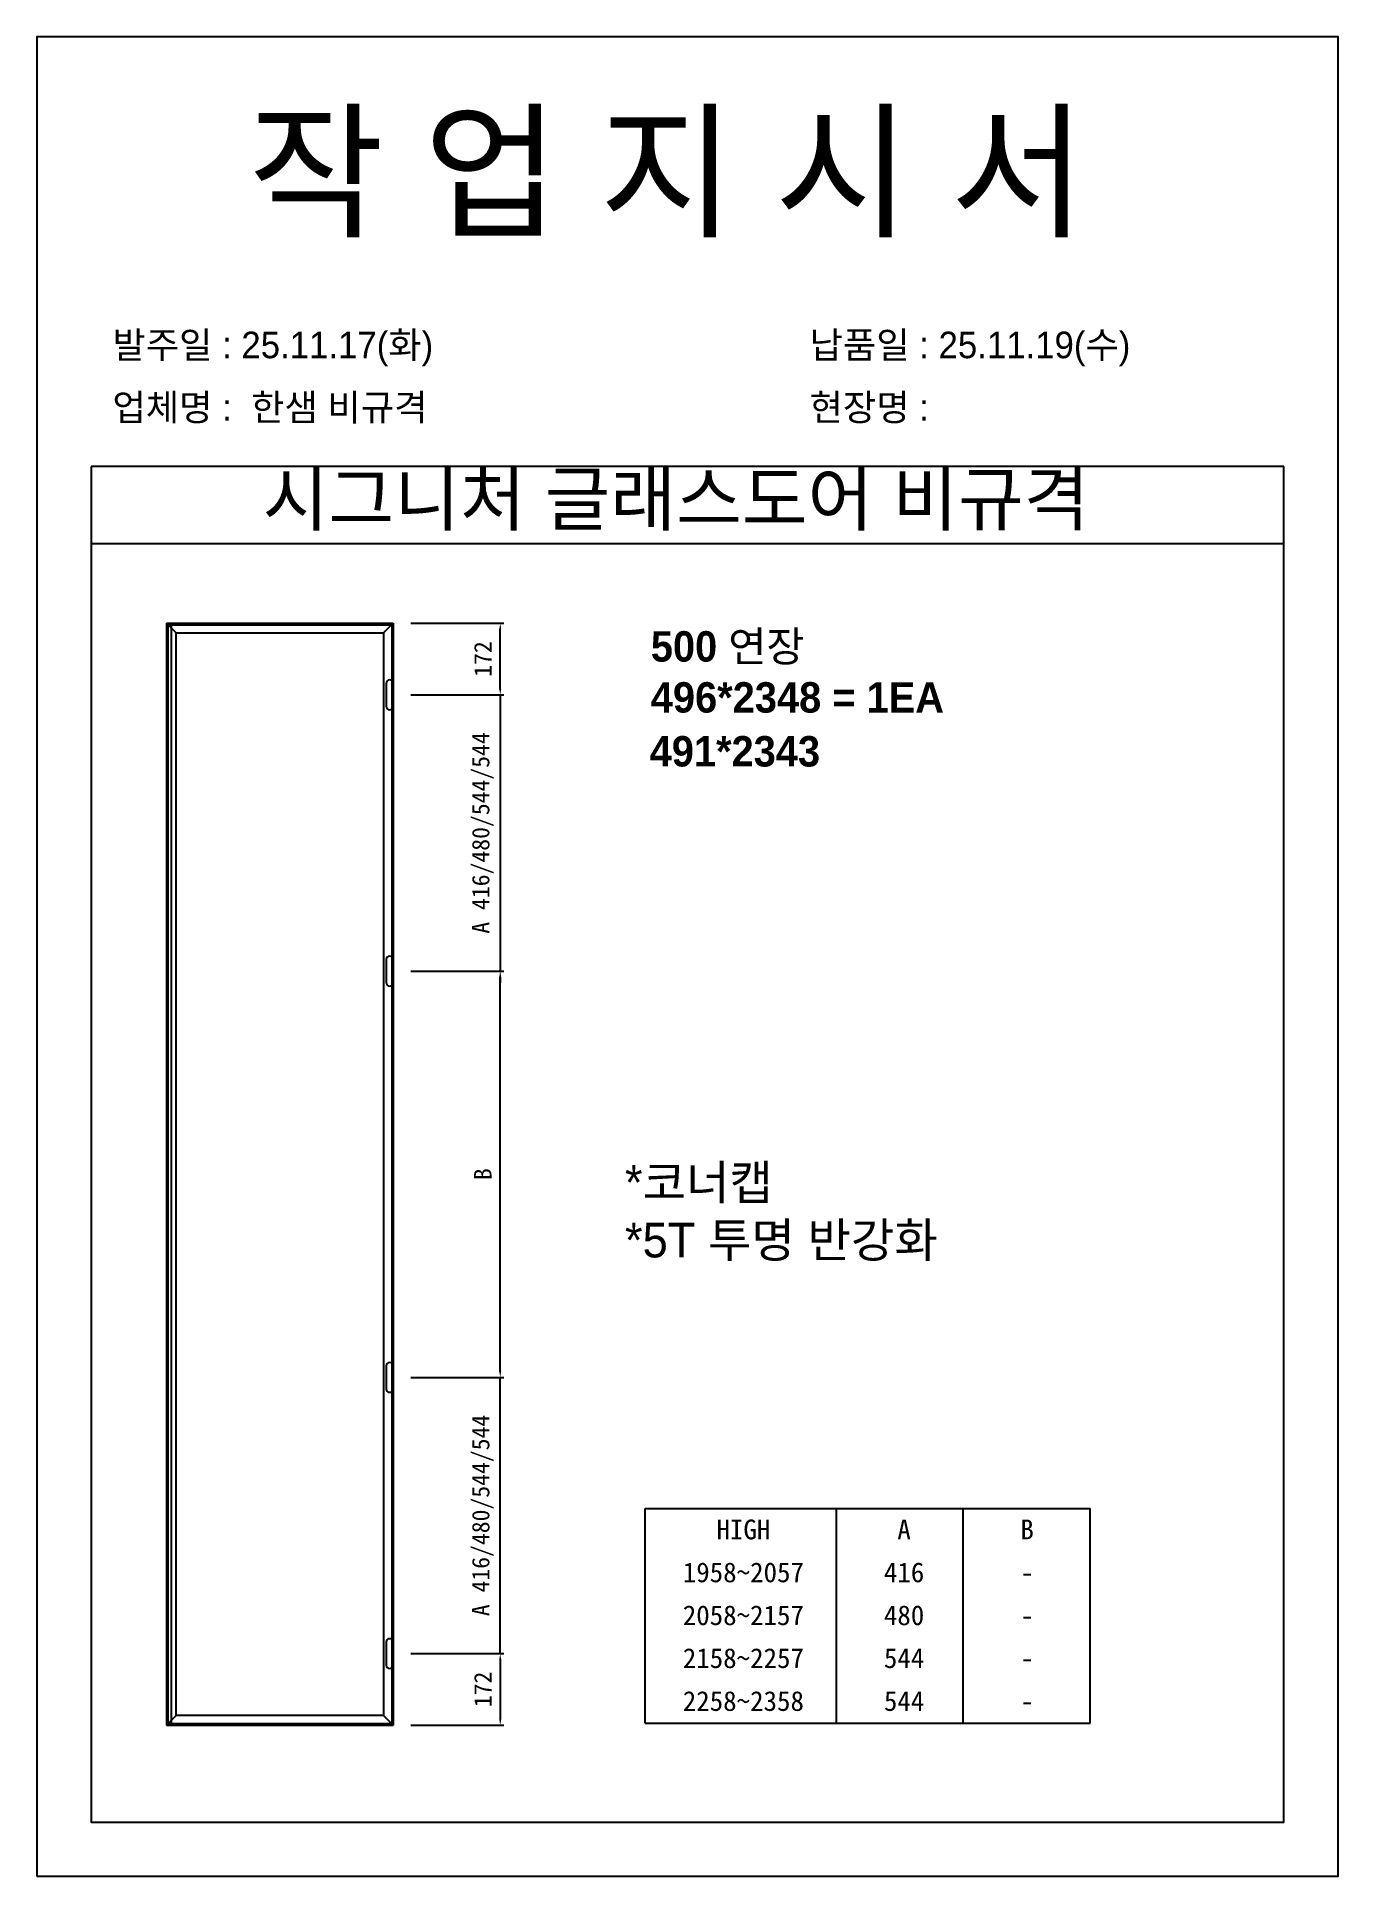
# Model space of a CAD drawing. Header units: millimetres. Extents: x -44117 to 256353, y -2095463 to 65325.
# Drawn here: x 119378 to 121058, y -475664 to -473288 of the extents above; entities that cross this region are included whole.
import ezdxf
from ezdxf.enums import TextEntityAlignment as Align

# ---------------------------------------------------------------- set-up
doc = ezdxf.new("R2010")
doc.units = ezdxf.units.MM
doc.header["$LTSCALE"] = 10
doc.styles.add('MtX_Gulim', font='')
doc.styles.get('MtX_Gulim').set_extended_font_data('Gulim', bold=True)
doc.dimstyles.new('DIMS CHOO(0.75)', dxfattribs={"dimscale": 15, "dimtxt": 1.5, "dimasz": 0.5, "dimexe": 0.3, "dimexo": 1.5, "dimgap": 0.75, "dimtad": 1, "dimdec": 1, "dimzin": 9, "dimdsep": 46, "dimtxsty": 'Standard', "dimcen": 0, "dimclrd": 4, "dimclre": 4, "dimclrt": 3, "dimadec": 0, "dimazin": 1, "dimtfac": 1, "dimtdec": 1, "dimtix": 1, "dimtmove": 1, "dimatfit": 3, "dimfxl": 0, "dimtolj": 1, "dimtzin": 0, "dimlwd": -1, "dimlwe": -1, "dimarcsym": 0})

msp = doc.modelspace()

# ---------------------------------------------------------------- texts
at = {"linetype": 'Continuous', "style": 'MtX_Gulim'}
for s, height, p in [('500 연장', 39.271262, (120170.804, -474095.05871)), ('496*2348 = 1EA', 39.2712622, (120170.804, -474160.92065))]:
    msp.add_text(s, height=height, dxfattribs=at).set_placement(p)
at = {"color": 242, "linetype": 'Continuous', "true_color": 0xcd2027, "style": 'MtX_Gulim'}
msp.add_text('491*2343', height=39.271262, dxfattribs=at).set_placement((120169.34208, -474230.52042))
for s, p in [('HIGH', (120290.30339, -475228.83992)), ('A', (120497.78295, -475228.83992)), ('B', (120656.61374, -475228.83992)), ('1958~2057', (120290.30339, -475284.2446)), ('416', (120497.78295, -475284.2446)), ('-', (120656.61374, -475284.2446)), ('2058~2157', (120290.30339, -475339.64927)), ('480', (120497.78295, -475339.64927)), ('-', (120656.61374, -475339.64927)), ('2158~2257', (120290.30339, -475395.05394)), ('544', (120497.78295, -475395.05394)), ('-', (120656.61374, -475395.05394)), ('2258~2358', (120290.30339, -475450.45861)), ('544', (120497.78295, -475450.45861)), ('-', (120656.61374, -475450.45861))]:
    msp.add_text(s, height=25.54794).set_placement(p, align=Align.CENTER)
at = {"attachment_point": 1}
for s, width, gutter_width, heights, insert, char_height in [('{\\fGulim|b0|i0|c129|p50;작 업 지 시 서}', 3307.3198183, 12.5, [-155.84554], (119650.98041, -473392.13703), 140), ('\\pt11;{\\fGulim|b0|i0|c129|p50;발주일 : 25.11.17(화)}', 3307.3198183, 12.5, [34.50412], (119475.77105, -473668.85745), 34.3), ('{\\fGulim|b0|i0|c129|p50;납품일 : 25.11.19(수)}', 3307.3198183, 12.5, [57.68947], (120375.74903, -473668.85745), 34.3), ('{\\fGulim|b0|i0|c129|p50;업체명 :  한샘 비규격}', 3307.3198183, 12.5, [36.11279], (119475.77105, -473749.51363), 34.3), ('{\\fGulim|b0|i0|c129|p50;현장명 : }', 3307.3198183, 12.5, [-38.2735], (120375.74903, -473749.51363), 34.3), ('{\\fGulim|b0|i0|c129|p50;시그니처 글래스도어 비규격}', 1597.0710432, 6.03612, [-75.34624], (119669.89587, -473850.92645), 67.6045736), ('{\\fGulim|b0|i0|c129|p50;*코너캡\\P*5T 투명 반강화}', 1055.7982644, 3.99038, [-126.38025], (120137.44551, -474745.46564), 44.6923083)]:
    msp.add_mtext_dynamic_manual_height_columns(s, width=width, gutter_width=gutter_width, heights=heights, dxfattribs=dict(at, insert=insert, char_height=char_height))

# ---------------------------------------------------------------- blocks, each defined once
blk = doc.blocks.new('*D3969')
at = {"color": 4}
for p, q in [((119860.8, -474045.5), (119980.9, -474045.5)), ((119976.4, -474130.5), (119976.4, -474053)), ((119860.8, -474138), (119980.9, -474138))]:
    blk.add_line(p, q, dxfattribs=at)
for points in [[(119977.7, -474053), (119975.2, -474053), (119976.4, -474045.5)], [(119975.2, -474130.5), (119977.7, -474130.5), (119976.4, -474138)]]:
    blk.add_solid(points, dxfattribs=at)
at = {"layer": 'Defpoints', "color": 0}
for p in [(119838.3, -474045.5), (119976.4, -474045.5), (119838.3, -474138)]:
    blk.add_point(p, dxfattribs=at)
at = {"color": 3, "insert": (119953.9, -474091.7), "char_height": 22.5, "attachment_point": 5, "rotation": 90}
blk.add_mtext('\\A1;172', dxfattribs=at)
blk = doc.blocks.new('*D3970')
at = {"color": 4}
for p, q in [((119976.4, -474130.5), (119976.4, -474123)), ((119860.8, -474138), (119980.9, -474138)), ((119976.4, -474138), (119976.4, -474494.8)), ((119860.8, -474494.8), (119980.9, -474494.8)), ((119976.4, -474502.3), (119976.4, -474509.8))]:
    blk.add_line(p, q, dxfattribs=at)
for points in [[(119975.2, -474130.5), (119977.7, -474130.5), (119976.4, -474138)], [(119977.7, -474502.3), (119975.2, -474502.3), (119976.4, -474494.8)]]:
    blk.add_solid(points, dxfattribs=at)
at = {"layer": 'Defpoints', "color": 0}
for p in [(119838.3, -474138), (119838.3, -474494.8), (119976.4, -474494.8)]:
    blk.add_point(p, dxfattribs=at)
at = {"color": 3, "insert": (119953.9, -474316.4), "char_height": 22.5, "attachment_point": 5, "rotation": 90}
blk.add_mtext('\\A1;A 416/480/544/544', dxfattribs=at)
blk = doc.blocks.new('*D3971')
at = {"color": 4}
for p, q in [((119860.8, -474494.8), (119980.9, -474494.8)), ((119976.4, -475012.1), (119976.4, -474502.3)), ((119860.8, -475019.6), (119980.9, -475019.6))]:
    blk.add_line(p, q, dxfattribs=at)
for points in [[(119977.7, -474502.3), (119975.2, -474502.3), (119976.4, -474494.8)], [(119975.2, -475012.1), (119977.7, -475012.1), (119976.4, -475019.6)]]:
    blk.add_solid(points, dxfattribs=at)
at = {"layer": 'Defpoints', "color": 0}
for p in [(119838.3, -474494.8), (119976.4, -474494.8), (119838.3, -475019.6)]:
    blk.add_point(p, dxfattribs=at)
at = {"color": 3, "insert": (119953.9, -474757.2), "char_height": 22.5, "attachment_point": 5, "rotation": 90}
blk.add_mtext('\\A1;B', dxfattribs=at)
blk = doc.blocks.new('*D3972')
at = {"color": 4}
for p, q in [((119860.8, -475376.5), (119980.9, -475376.5)), ((119976.4, -475384), (119976.4, -475461.5)), ((119860.8, -475469), (119980.9, -475469))]:
    blk.add_line(p, q, dxfattribs=at)
for points in [[(119977.7, -475384), (119975.2, -475384), (119976.4, -475376.5)], [(119975.2, -475461.5), (119977.7, -475461.5), (119976.4, -475469)]]:
    blk.add_solid(points, dxfattribs=at)
at = {"layer": 'Defpoints', "color": 0}
for p in [(119838.3, -475376.5), (119838.3, -475469), (119976.4, -475469)]:
    blk.add_point(p, dxfattribs=at)
at = {"color": 3, "insert": (119953.9, -475422.7), "char_height": 22.5, "attachment_point": 5, "rotation": 90}
blk.add_mtext('\\A1;172', dxfattribs=at)
blk = doc.blocks.new('*D3973')
at = {"color": 4}
for p, q in [((119976.4, -475012.1), (119976.4, -475004.6)), ((119860.8, -475019.6), (119980.9, -475019.6)), ((119976.4, -475376.5), (119976.4, -475019.6)), ((119860.8, -475376.5), (119980.9, -475376.5)), ((119976.4, -475384), (119976.4, -475391.5))]:
    blk.add_line(p, q, dxfattribs=at)
for points in [[(119975.2, -475012.1), (119977.7, -475012.1), (119976.4, -475019.6)], [(119977.7, -475384), (119975.2, -475384), (119976.4, -475376.5)]]:
    blk.add_solid(points, dxfattribs=at)
at = {"layer": 'Defpoints', "color": 0}
for p in [(119838.3, -475019.6), (119976.4, -475019.6), (119838.3, -475376.5)]:
    blk.add_point(p, dxfattribs=at)
at = {"color": 3, "insert": (119953.9, -475198), "char_height": 22.5, "attachment_point": 5, "rotation": 90}
blk.add_mtext('\\A1;A 416/480/544/544', dxfattribs=at)

# ---------------------------------------------------------------- dimensions: what is measured, and where the dimension line sits
for base, p1, p2, angle, text, picture, middle in [((119976.40882, -474045.46755), (119838.27014, -474137.96201), (119838.27014, -474045.46755), 90, '172', '*D3969', (119953.90882, -474091.71478)), ((119976.40882, -474494.8201), (119838.27014, -475019.61139), (119838.27014, -474494.8201), 270, 'B', '*D3971', (119953.90882, -474757.21574)), ((119976.40882, -475468.96394), (119838.27014, -475376.46947), (119838.27014, -475468.96394), 270, '172', '*D3972', (119953.90882, -475422.71671))]:
    dim = msp.add_linear_dim(base=base, p1=p1, p2=p2, angle=angle, text=text, dimstyle='DIMS CHOO(0.75)')
    dim.commit()
    dim.dimension.update_dxf_attribs({"geometry": picture, "text_midpoint": middle})
for base, p1, p2, angle, picture, middle in [((119976.40882, -474494.8201), (119838.27014, -474137.96201), (119838.27014, -474494.8201), 90, '*D3970', (119953.90882, -474316.39106)), ((119976.40882, -475019.61139), (119838.27014, -475376.46947), (119838.27014, -475019.61139), 270, '*D3973', (119953.90882, -475198.04043))]:
    dim = msp.add_linear_dim(base=base, p1=p1, p2=p2, angle=angle, text='A 416/480/544/544', dimstyle='DIMS CHOO(0.75)', override={"dimtxsty": 'Standard'})
    dim.commit()
    dim.dimension.update_dxf_attribs({"geometry": picture, "text_midpoint": middle})

# ---------------------------------------------------------------- linework, layer by layer
for p, q in [((120988.1738, -473843.14424), (119448.1738, -473843.14424)), ((120988.1738, -473943.14424), (119448.1738, -473943.14424)), ((119545.699, -474045.46755), (119545.699, -475468.96394)), ((119545.699, -474045.46755), (119838.27014, -474045.46755)), ((119545.699, -474045.46755), (119558.16279, -474057.93134)), ((119545.699, -474045.46755), (119551.6029, -474045.46755)), ((119551.6029, -474045.46755), (119551.6029, -475468.96394)), ((119825.80635, -474057.93134), (119838.27014, -474045.46755)), ((119838.27014, -474045.46755), (119838.27014, -475468.96394)), ((120163.6579, -475466.12565), (120163.6579, -475189.10229)), ((120163.6579, -475189.10229), (120738.03272, -475189.10229)), ((120410.37164, -475466.12565), (120410.37164, -475189.10229)), ((120574.20218, -475466.12565), (120574.20218, -475189.10229)), ((120738.03272, -475466.12565), (120738.03272, -475189.10229)), ((119558.16279, -475456.50015), (119545.699, -475468.96394)), ((119825.80635, -475456.50015), (119838.27014, -475468.96394)), ((119545.699, -475468.96394), (119838.27014, -475468.96394)), ((120163.6579, -475466.12565), (120738.03272, -475466.12565))]:
    msp.add_line(p, q)
at = {"linetype": 'Continuous'}
for p, q in [((119558.16279, -475456.50015), (119558.16279, -474057.93134)), ((119558.16279, -474057.93134), (119825.80635, -474057.93134)), ((119825.80635, -474057.93134), (119825.80635, -475456.50015)), ((119825.80635, -475456.50015), (119558.16279, -475456.50015))]:
    msp.add_line(p, q, dxfattribs=at)
for points in [[(119378.1738, -475663.97452), (121058.1738, -475663.97452), (121058.1738, -473287.97452), (119378.1738, -473287.97452)], [(119547.66696, -474047.43552), (119836.30218, -474047.43552), (119836.30218, -475466.99597), (119547.66696, -475466.99597)]]:
    msp.add_lwpolyline(points, close=True)
msp.add_lwpolyline([(119448.1738, -473843.14424), (119448.1738, -475593.97452), (120988.1738, -475593.97452), (120988.1738, -473843.14424)])
for points in [[(119833.66773, -474157.29215), (119833.66773, -474157.29215, 0.4142135624), (119838.27014, -474152.68974), (119838.27014, -474123.23429, 0.4142135624), (119833.66773, -474118.63188), (119833.66773, -474118.63188, 0.4142135624), (119829.06532, -474123.23429), (119829.06532, -474152.68974, 0.4142135624)], [(119833.66773, -474514.15023), (119833.66773, -474514.15023, 0.4142135624), (119838.27014, -474509.54782), (119838.27014, -474480.09237, 0.4142135624), (119833.66773, -474475.48996), (119833.66773, -474475.48996, 0.4142135624), (119829.06532, -474480.09237), (119829.06532, -474509.54782, 0.4142135624)], [(119833.66773, -475038.94153), (119833.66773, -475038.94153, 0.4142135624), (119838.27014, -475034.33912), (119838.27014, -475004.88367, 0.4142135624), (119833.66773, -475000.28125), (119833.66773, -475000.28125, 0.4142135624), (119829.06532, -475004.88367), (119829.06532, -475034.33912, 0.4142135624)], [(119833.66773, -475395.79961), (119833.66773, -475395.79961, 0.4142135624), (119838.27014, -475391.1972), (119838.27014, -475361.74175, 0.4142135624), (119833.66773, -475357.13934), (119833.66773, -475357.13934, 0.4142135624), (119829.06532, -475361.74175), (119829.06532, -475391.1972, 0.4142135624)]]:
    msp.add_lwpolyline(points, format="xyb", close=True, dxfattribs=at)

msp.set_redraw_order([(e.dxf.handle, doc.entitydb.next_handle()) for e in msp.query("TEXT MTEXT ATTDEF DIMENSION ARC_DIMENSION")])  # texts and dimensions are drawn at this point

doc.saveas('drawing.dxf')
